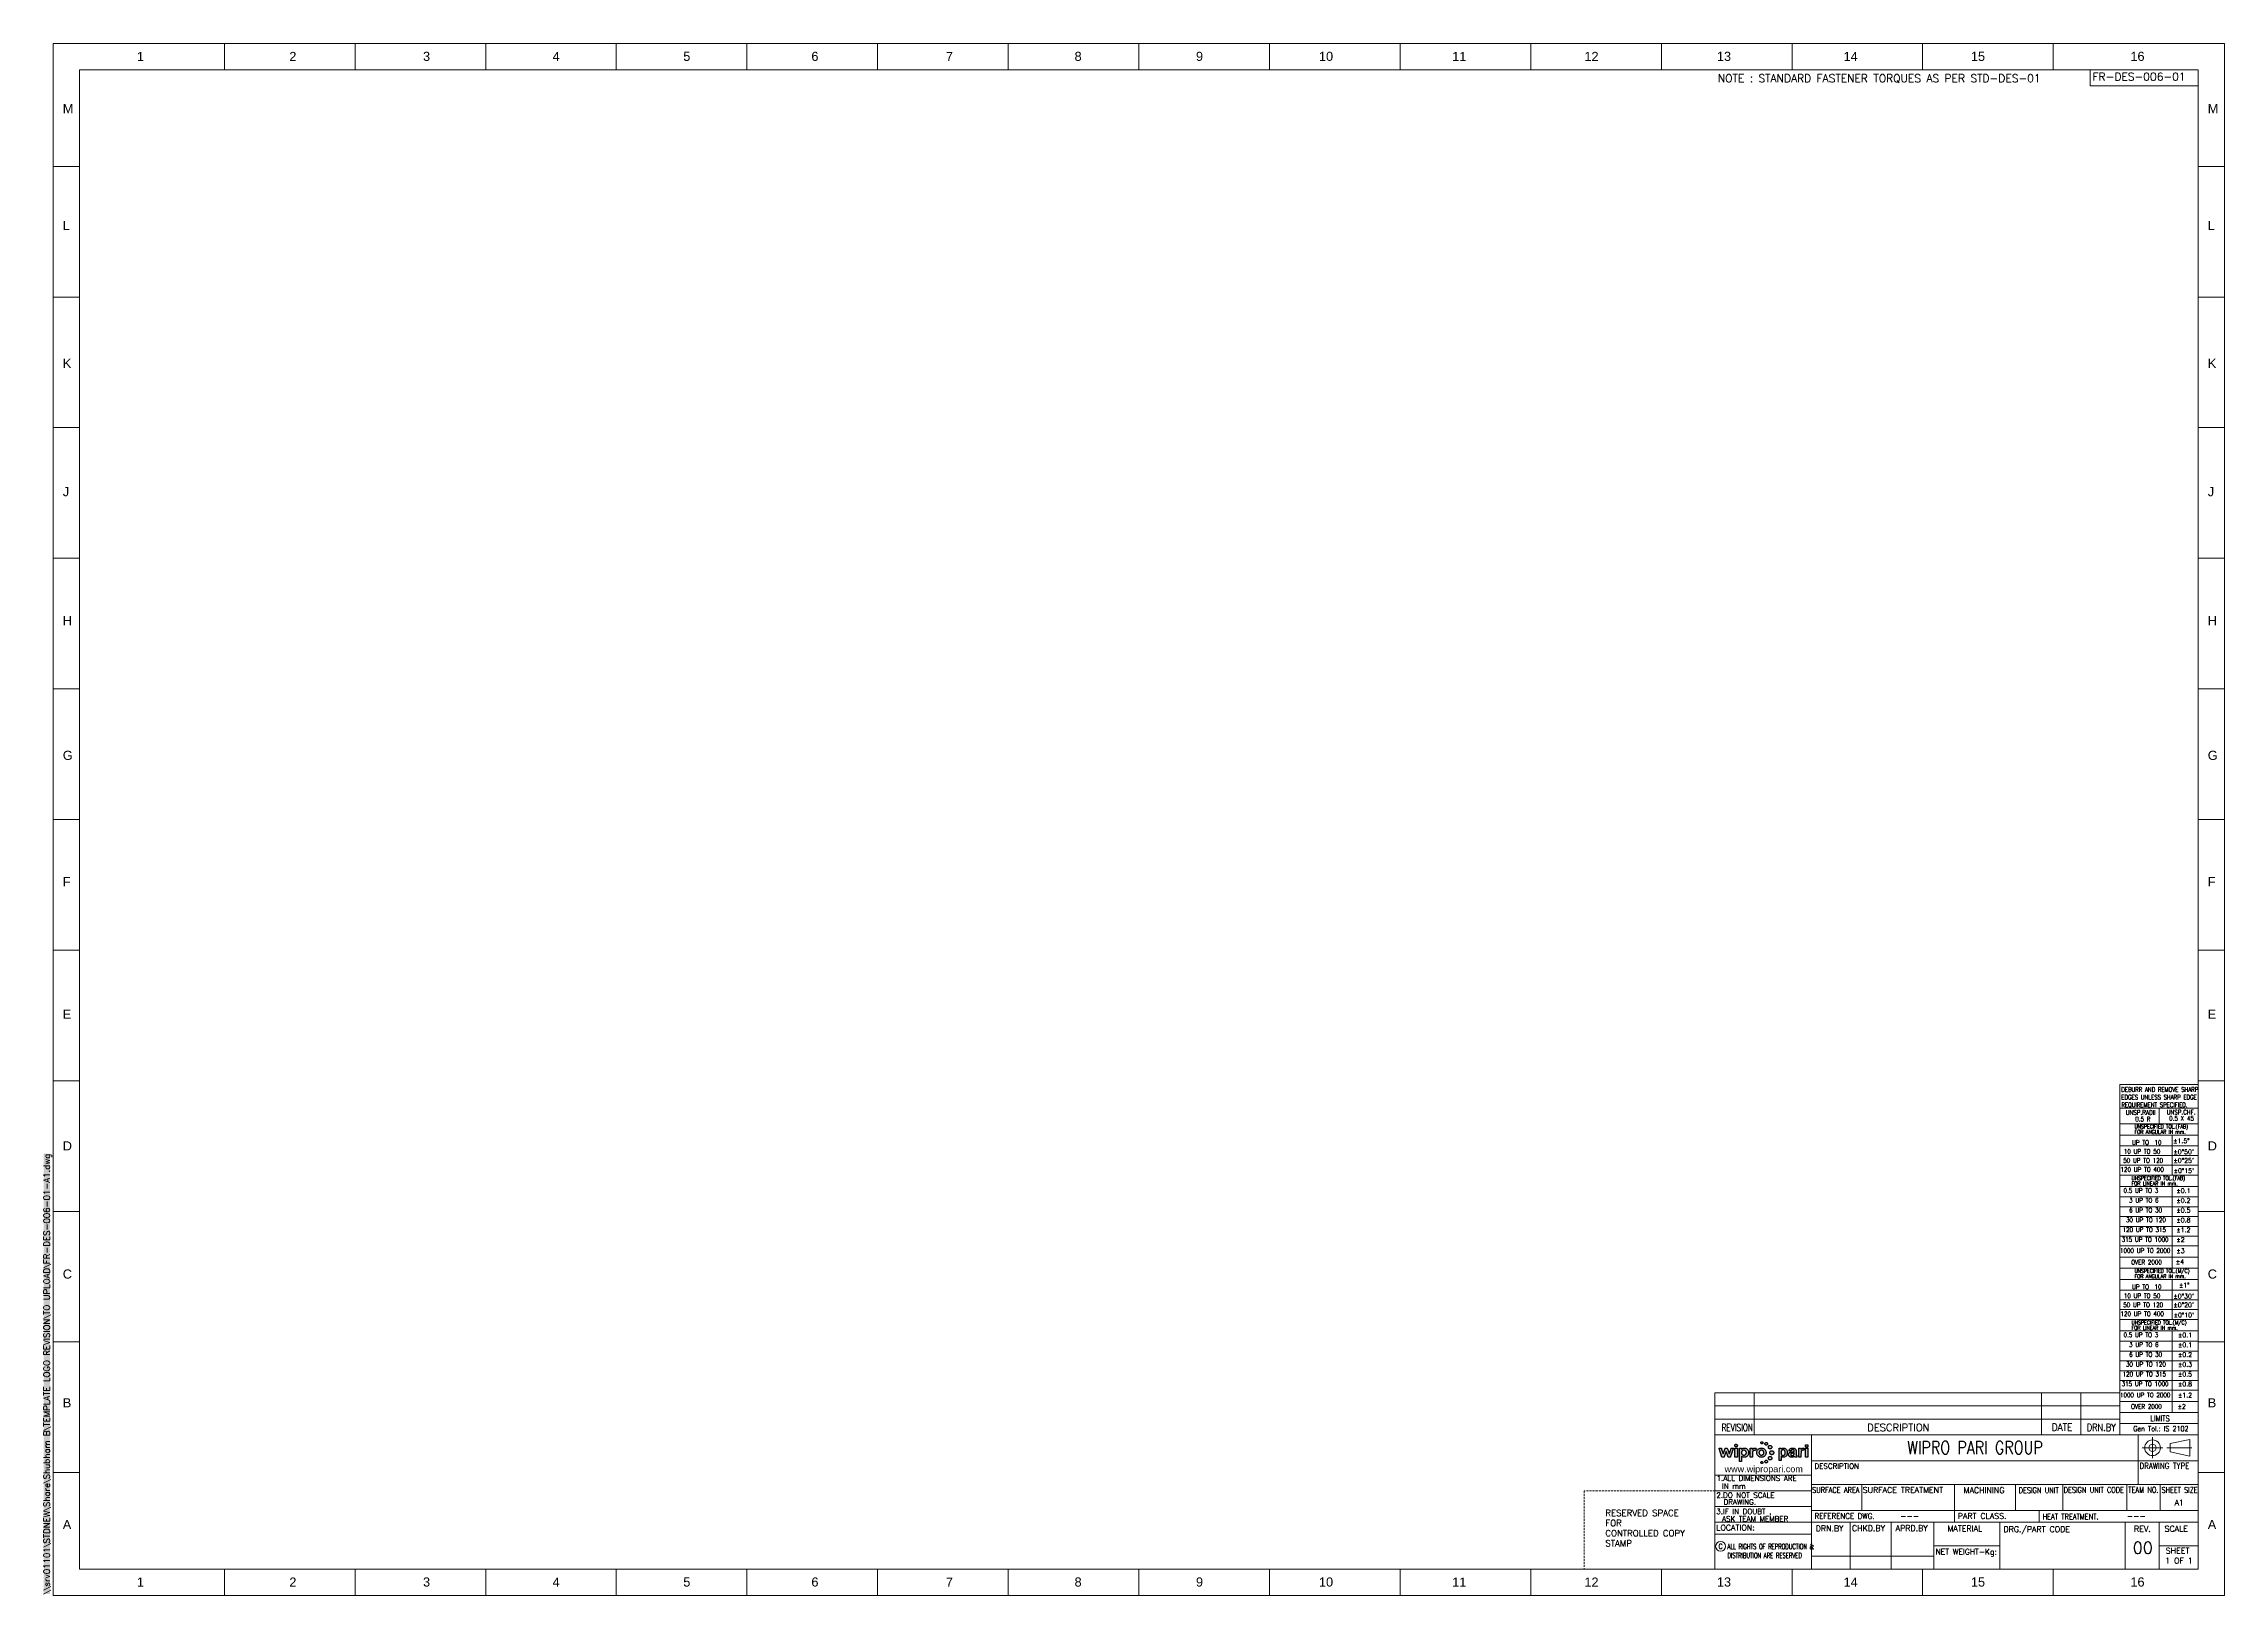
# Model space of a CAD drawing. Extents: x -736 to 99, y 644 to 1238.
import ezdxf
from ezdxf.enums import TextEntityAlignment as Align

# ---------------------------------------------------------------- set-up
doc = ezdxf.new("R2010")
doc.units = 0
doc.header["$LTSCALE"] = 10
doc.header["$MEASUREMENT"] = 0
doc.linetypes.add('ACANSTGL', pattern=[0.11811, 0.07874, -0.03937])
doc.layers.get('0').update_dxf_attribs({"linetype": 'CONTINUOUS'})
for name, color, linetype in [('Image', 7, 'CONTINUOUS'), ('Layer1', 7, 'CONTINUOUS'), ('P25', 5, 'CONTINUOUS'), ('P5', 2, 'CONTINUOUS'), ('P7', 1, 'CONTINUOUS'), ('TXT', 4, 'CONTINUOUS')]:
    doc.layers.add(name, color=color, linetype=linetype)
doc.styles.add('S', font='SIMPLEX')
doc.styles.get("Standard").update_dxf_attribs({"font": 'ROMANS.SHX'})

# ---------------------------------------------------------------- blocks, each defined once
blk = doc.blocks.new('A1')
at = {"color": 253, "linetype": 'ACANSTGL', "lineweight": 0}
blk.add_lwpolyline([(655, 33), (705, 33), (705, 63), (655, 63)], close=True, dxfattribs=at)
at = {"layer": 'P5', "lineweight": 0, "ltscale": 8}
for p, q in [((134.5, 617), (134.5, 607)), ((184.5, 617), (184.5, 607)), ((234.5, 617), (234.5, 607)), ((284.5, 617), (284.5, 607)), ((334.5, 617), (334.5, 607)), ((384.5, 617), (384.5, 607)), ((434.5, 617), (434.5, 607)), ((484.5, 617), (484.5, 607)), ((534.5, 617), (534.5, 607)), ((584.5, 617), (584.5, 607)), ((634.5, 617), (634.5, 607)), ((684.5, 617), (684.5, 607)), ((734.5, 617), (734.5, 607)), ((784.5, 617), (784.5, 607)), ((834.5, 617), (834.5, 607)), ((890, 607), (79, 607)), ((79, 607), (79, 33)), ((890, 33), (890, 607)), ((69, 570), (79, 570)), ((890, 570), (900, 570)), ((69, 520), (79, 520)), ((890, 520), (900, 520)), ((69, 470), (79, 470)), ((890, 470), (900, 470)), ((69, 420), (79, 420)), ((890, 420), (900, 420)), ((69, 370), (79, 370)), ((890, 370), (900, 370)), ((69, 320), (79, 320)), ((890, 320), (900, 320)), ((69, 270), (79, 270)), ((890, 270), (900, 270)), ((69, 220), (79, 220)), ((890, 220), (900, 220)), ((69, 170), (79, 170)), ((890, 170), (900, 170)), ((69, 120), (79, 120)), ((890, 120), (900, 120)), ((69, 70), (79, 70)), ((890, 70), (900, 70)), ((79, 33), (890, 33)), ((134.5, 33), (134.5, 23)), ((184.5, 33), (184.5, 23)), ((234.5, 33), (234.5, 23)), ((284.5, 33), (284.5, 23)), ((334.5, 33), (334.5, 23)), ((384.5, 33), (384.5, 23)), ((434.5, 33), (434.5, 23)), ((484.5, 33), (484.5, 23)), ((534.5, 33), (534.5, 23)), ((584.5, 33), (584.5, 23)), ((634.5, 33), (634.5, 23)), ((684.5, 33), (684.5, 23)), ((734.5, 33), (734.5, 23)), ((784.5, 33), (784.5, 23)), ((834.5, 33), (834.5, 23))]:
    blk.add_line(p, q, dxfattribs=at)
at = {"layer": 'P5', "lineweight": 0}
for p, q in [((848.63, 607), (848.63, 600.85)), ((848.63, 600.85), (890, 600.85))]:
    blk.add_line(p, q, dxfattribs=at)
at = {"layer": 'P7', "lineweight": 0, "ltscale": 8}
for p, q in [((900, 617), (69, 617)), ((69, 617), (69, 23)), ((900, 23), (900, 617)), ((69, 23), (900, 23))]:
    blk.add_line(p, q, dxfattribs=at)
at = {"color": 253, "linetype": 'Continuous', "lineweight": 0}
for s, p in [('RESERVED SPACE', (663.07, 53.38)), ('FOR', (663.07, 49.49)), ('CONTROLLED COPY', (663.07, 45.61)), ('STAMP', (663.07, 41.72))]:
    blk.add_text(s, height=2.4, dxfattribs=at).set_placement(p)
at = {"layer": 'P5', "lineweight": 0, "ltscale": 8, "char_height": 3.5, "attachment_point": 7}
for s, insert, width in [('{\\fArial|b0||i0||c0|p34;\\C7;\\H3.5;\\W1.;1}', (100.99, 610.33), 2.7391), ('{\\fArial|b0||i0||c0|p34;\\C7;\\H3.5;\\W1.;2}', (159.35, 610.33), 2.7391), ('{\\fArial|b0||i0||c0|p34;\\C7;\\H3.5;\\W1.;3}', (210.51, 610.33), 2.7391), ('{\\fArial|b0||i0||c0|p34;\\C7;\\H3.5;\\W1.;4}', (260.12, 610.33), 2.7391), ('{\\fArial|b0||i0||c0|p34;\\C7;\\H3.5;\\W1.;5}', (310.12, 610.33), 2.7391), ('{\\fArial|b0||i0||c0|p34;\\C7;\\H3.5;\\W1.;6}', (359.16, 610.33), 2.7391), ('{\\fArial|b0||i0||c0|p34;\\C7;\\H3.5;\\W1.;7}', (410.64, 610.33), 2.7391), ('{\\fArial|b0||i0||c0|p34;\\C7;\\H3.5;\\W1.;8}', (459.89, 610.33), 2.7391), ('{\\fArial|b0||i0||c0|p34;\\C7;\\H3.5;\\W1.;9}', (506.36, 610.33), 2.7391), ('{\\fArial|b0||i0||c0|p34;\\C7;\\H3.5;\\W1.;10}', (553.43, 610.33), 6.2445), ('{\\fArial|b0||i0||c0|p34;\\C7;\\H3.5;\\W1.;11}', (604.43, 610.33), 6.2445), ('{\\fArial|b0||i0||c0|p34;\\C7;\\H3.5;\\W1.;12}', (655.03, 610.33), 6.2445), ('{\\fArial|b0||i0||c0|p34;\\C7;\\H3.5;\\W1.;13}', (705.74, 610.33), 6.2445), ('{\\fArial|b0||i0||c0|p34;\\C7;\\H3.5;\\W1.;14}', (754.23, 610.33), 6.2445), ('{\\fArial|b0||i0||c0|p34;\\C7;\\H3.5;\\W1.;15}', (802.96, 610.33), 6.2445), ('{\\fArial|b0||i0||c0|p34;\\C7;\\H3.5;\\W1.;16}', (864.01, 610.33), 6.2445), ('{\\fArial|b0||i0||c0|p34;\\C7;\\H3.5;\\W1.;M}', (72.63, 590.36), 4.0326), ('{\\fArial|b0||i0||c0|p34;\\C7;\\H3.5;\\W1.;M}', (893.63, 590.36), 4.0326), ('{\\fArial|b0||i0||c0|p34;\\C7;\\H3.5;\\W1.;L}', (72.63, 545.66), 2.7391), ('{\\fArial|b0||i0||c0|p34;\\C7;\\H3.5;\\W1.;L}', (893.63, 545.66), 2.7391), ('{\\fArial|b0||i0||c0|p34;\\C7;\\H3.5;\\W1.;K}', (72.63, 492.86), 3.2717), ('{\\fArial|b0||i0||c0|p34;\\C7;\\H3.5;\\W1.;K}', (893.63, 492.86), 3.2717), ('{\\fArial|b0||i0||c0|p34;\\C7;\\H3.5;\\W1.;J}', (72.63, 443.7), 2.7391), ('{\\fArial|b0||i0||c0|p34;\\C7;\\H3.5;\\W1.;J}', (893.63, 443.7), 2.7391), ('{\\fArial|b0||i0||c0|p34;\\C7;\\H3.5;\\W1.;H}', (72.63, 394.35), 3.5), ('{\\fArial|b0||i0||c0|p34;\\C7;\\H3.5;\\W1.;H}', (893.63, 394.35), 3.5), ('{\\fArial|b0||i0||c0|p34;\\C7;\\H3.5;\\W1.;G}', (72.63, 342.76), 3.8044), ('{\\fArial|b0||i0||c0|p34;\\C7;\\H3.5;\\W1.;G}', (893.63, 342.76), 3.8044), ('{\\fArial|b0||i0||c0|p34;\\C7;\\H3.5;\\W1.;F}', (72.63, 294.44), 2.9674), ('{\\fArial|b0||i0||c0|p34;\\C7;\\H3.5;\\W1.;F}', (893.63, 294.44), 2.9674), ('{\\fArial|b0||i0||c0|p34;\\C7;\\H3.5;\\W1.;E}', (72.63, 243.7), 3.2717), ('{\\fArial|b0||i0||c0|p34;\\C7;\\H3.5;\\W1.;E}', (893.63, 243.7), 3.2717), ('{\\fArial|b0||i0||c0|p34;\\C7;\\H3.5;\\W1.;D}', (72.63, 193.3), 3.5), ('{\\fArial|b0||i0||c0|p34;\\C7;\\H3.5;\\W1.;D}', (893.63, 193.3), 3.5), ('{\\fArial|b0||i0||c0|p34;\\C7;\\H3.5;\\W1.;C}', (72.63, 144.22), 3.5), ('{\\fArial|b0||i0||c0|p34;\\C7;\\H3.5;\\W1.;C}', (893.63, 144.22), 3.5), ('{\\fArial|b0||i0||c0|p34;\\C7;\\H3.5;\\W1.;B}', (72.63, 94.97), 3.2717), ('{\\fArial|b0||i0||c0|p34;\\C7;\\H3.5;\\W1.;B}', (893.63, 94.97), 3.2717), ('{\\fArial|b0||i0||c0|p34;\\C7;\\H3.5;\\W1.;A}', (72.63, 48.36), 3.2717), ('{\\fArial|b0||i0||c0|p34;\\C7;\\H3.5;\\W1.;A}', (893.63, 48.36), 3.2717), ('{\\fArial|b0||i0||c0|p34;\\C7;\\H3.5;\\W1.;1}', (100.99, 26.33), 2.7391), ('{\\fArial|b0||i0||c0|p34;\\C7;\\H3.5;\\W1.;2}', (159.35, 26.33), 2.7391), ('{\\fArial|b0||i0||c0|p34;\\C7;\\H3.5;\\W1.;3}', (210.51, 26.33), 2.7391), ('{\\fArial|b0||i0||c0|p34;\\C7;\\H3.5;\\W1.;4}', (260.12, 26.33), 2.7391), ('{\\fArial|b0||i0||c0|p34;\\C7;\\H3.5;\\W1.;5}', (310.12, 26.33), 2.7391), ('{\\fArial|b0||i0||c0|p34;\\C7;\\H3.5;\\W1.;6}', (359.16, 26.33), 2.7391), ('{\\fArial|b0||i0||c0|p34;\\C7;\\H3.5;\\W1.;7}', (410.64, 26.33), 2.7391), ('{\\fArial|b0||i0||c0|p34;\\C7;\\H3.5;\\W1.;8}', (459.89, 26.33), 2.7391), ('{\\fArial|b0||i0||c0|p34;\\C7;\\H3.5;\\W1.;9}', (506.36, 26.33), 2.7391), ('{\\fArial|b0||i0||c0|p34;\\C7;\\H3.5;\\W1.;10}', (553.43, 26.33), 6.2445), ('{\\fArial|b0||i0||c0|p34;\\C7;\\H3.5;\\W1.;11}', (604.43, 26.33), 6.2445), ('{\\fArial|b0||i0||c0|p34;\\C7;\\H3.5;\\W1.;12}', (655.03, 26.33), 6.2445), ('{\\fArial|b0||i0||c0|p34;\\C7;\\H3.5;\\W1.;13}', (705.74, 26.33), 6.2445), ('{\\fArial|b0||i0||c0|p34;\\C7;\\H3.5;\\W1.;14}', (754.23, 26.33), 6.2445), ('{\\fArial|b0||i0||c0|p34;\\C7;\\H3.5;\\W1.;15}', (802.96, 26.33), 6.2445), ('{\\fArial|b0||i0||c0|p34;\\C7;\\H3.5;\\W1.;16}', (864.01, 26.33), 6.2445)]:
    blk.add_mtext(s, dxfattribs=dict(at, insert=insert, width=width))
at = {"layer": 'TXT', "lineweight": 0}
for s, p in [('NOTE : STANDARD FASTENER TORQUES AS PER STD-DES-01', (706.1, 602.25)), ('FR-DES-006-01', (849.53, 602.82))]:
    blk.add_text(s, height=3, dxfattribs=at).set_placement(p)
at = {"layer": 'TXT', "insert": (68.5, 23.5), "char_height": 2.4, "attachment_point": 7, "rotation": 90, "bg_fill": 1, "box_fill_scale": 1, "bg_fill_color": 7, "bg_fill_transparency": 0}
blk.add_mtext('\\\\\\\\srv01101\\\\STDNEW\\\\Share\\\\Shubham B\\\\TEMPLATE LOGO REVISION\\\\TO UPLOAD\\\\FR-DES-006-01-A1.dwg', dxfattribs=at)
blk = doc.blocks.new('A$C730A7248')
at = {"layer": 'Layer1', "color": 5, "linetype": 'Continuous', "lineweight": 0, "ltscale": 25.4}
for p, q in [((0, 134.02), (30, 134.02)), ((0, 119.02), (0, 134.02)), ((0, 125.02), (30, 125.02)), ((15, 125.02), (15, 119.02))]:
    blk.add_line(p, q, dxfattribs=at)
at = {"layer": 'Layer1', "color": 2, "linetype": 'Continuous', "lineweight": 0, "ltscale": 25.4}
for p, q in [((30, 134.02), (30, 119.02)), ((30, 83.01), (30, 68.01))]:
    blk.add_line(p, q, dxfattribs=at)
at = {"layer": 'P25', "lineweight": 0, "ltscale": 8}
for p, q in [((30, 119.02), (0, 119.02)), ((30, 99.39), (0, 99.39)), ((30, 68.01), (0, 68.01)), ((30, 68.01), (0, 68.01)), ((30, 63.76), (0, 63.76)), ((30, 44.13), (0, 44.13)), ((30, 8.5), (0, 8.5)), ((30, 4.25), (0, 4.25)), ((30, 0), (0, 0))]:
    blk.add_line(p, q, dxfattribs=at)
at = {"layer": 'P25', "color": 2, "lineweight": 0, "ltscale": 8}
for p, q in [((30, 119.02), (30, 99.39)), ((30, 99.39), (30, 63.76)), ((30, 63.76), (30, 44.13)), ((30, 44.13), (30, 0))]:
    blk.add_line(p, q, dxfattribs=at)
at = {"layer": 'TXT', "color": 5, "lineweight": 0, "ltscale": 8}
for p, q in [((0, 119.02), (0, 99.39)), ((0, 114.64), (30, 114.64)), ((0, 110.64), (30, 110.64)), ((20, 114.64), (20, 99.39)), ((0, 106.89), (30, 106.89)), ((0, 103.14), (30, 103.14)), ((0, 99.39), (30, 99.39)), ((0, 99.39), (0, 63.76)), ((0, 95.01), (30, 95.01)), ((20, 95.01), (20, 63.76)), ((0, 91.01), (30, 91.01)), ((0, 87.26), (30, 87.26)), ((0, 83.51), (30, 83.51)), ((0, 79.76), (30, 79.76)), ((0, 76.01), (30, 76.01)), ((0, 72.26), (30, 72.26)), ((0, 63.76), (0, 44.13)), ((0, 59.38), (30, 59.38)), ((20, 59.38), (20, 44.13)), ((0, 55.38), (30, 55.38)), ((0, 51.63), (30, 51.63)), ((0, 47.88), (30, 47.88)), ((0, 44.13), (30, 44.13)), ((0, 44.13), (0, 0)), ((0, 39.75), (30, 39.75)), ((0, 35.75), (30, 35.75)), ((20, 39.75), (20, 8.5)), ((0, 32), (30, 32)), ((0, 28.25), (30, 28.25)), ((0, 24.5), (30, 24.5)), ((0, 20.75), (30, 20.75)), ((0, 17), (30, 17)), ((0, 12.75), (30, 12.75))]:
    blk.add_line(p, q, dxfattribs=at)
at = {"layer": 'TXT', "color": 4, "linetype": 'Continuous', "lineweight": 0, "ltscale": 25.4, "style": 'S'}
for s, width, p in [('DEBURR AND REMOVE SHARP', 0.7, (0.55, 133)), ('EDGES UNLESS SHARP EDGE', 0.7, (0.55, 130.09)), ('REQUIREMENT SPECIFIED. ', 0.7, (0.57, 127.15)), ('UNSP.RADII', 0.8, (2.23, 124.25)), ('0.5 R', 0.8, (5.88, 121.7)), ('UNSP.CHF.', 0.8, (17.9, 124.36)), ('0.5 X 45', 0.8, (18.86, 121.97))]:
    blk.add_text(s, height=1.75, dxfattribs=dict(at, width=width)).set_placement(p, align=Align.TOP_LEFT)
at = {"layer": 'TXT', "lineweight": 0, "ltscale": 8, "style": 'S'}
for s, height, width, p in [('UNSPECIFIED TOL.(FAB)', 1.5, 0.876, (5.59, 117.21)), ('10 UP TO 50', 1.75, 0.8, (1.52, 107.57)), (' UP TO  10', 1.75, 0.8, (3.59, 111)), ('FOR ANGULAR IN mm.', 1.5, 0.876, (5.59, 115.15)), ('120 UP TO 400', 1.75, 0.8, (0.25, 100.65)), ('50 UP TO 120', 1.75, 0.8, (1.28, 104.12)), ('0.5 UP TO 3', 1.75, 0.8, (1.4, 92.6)), ('UNSPECIFIED TOL.(FAB)', 1.5, 0.876, (4.45, 97.49)), ('FOR LINEAR IN mm.', 1.5, 0.876, (4.45, 95.43)), ('3 UP TO 6', 1.75, 0.8, (3.54, 88.85)), ('6 UP TO 30', 1.75, 0.8, (3.54, 85.1)), ('315 UP TO 1000', 1.75, 0.8, (0.68, 73.85)), ('120 UP TO 315', 1.75, 0.8, (1.05, 77.6)), ('30 UP TO 120', 1.75, 0.8, (2.33, 81.35)), ('1000 UP TO 2000', 1.75, 0.8, (0.05, 69.6)), ('OVER 2000', 1.75, 0.8, (4.32, 65.16)), ('UNSPECIFIED TOL.(M/C)', 1.5, 0.876, (5.59, 61.95)), ('FOR ANGULAR IN mm.', 1.5, 0.876, (5.59, 59.89)), ('50 UP TO 120', 1.75, 0.8, (1.28, 48.86)), ('10 UP TO 50', 1.75, 0.8, (1.52, 52.31)), (' UP TO  10', 1.75, 0.8, (3.59, 55.74)), ('120 UP TO 400', 1.75, 0.8, (0.25, 45.4)), ('UNSPECIFIED TOL.(M/C)', 1.5, 0.876, (4.45, 42.23)), ('0.5 UP TO 3', 1.75, 0.8, (1.4, 37.34)), ('3 UP TO 6', 1.75, 0.8, (3.54, 33.59)), ('FOR LINEAR IN mm.', 1.5, 0.876, (4.45, 40.17)), ('30 UP TO 120', 1.75, 0.8, (2.33, 26.09)), ('6 UP TO 30', 1.75, 0.8, (3.54, 29.84)), ('315 UP TO 1000', 1.75, 0.8, (0.68, 18.59)), ('120 UP TO 315', 1.75, 0.8, (1.05, 22.34)), ('1000 UP TO 2000', 1.75, 0.8, (0.05, 14.34)), ('OVER 2000', 1.75, 0.8, (4.29, 9.93))]:
    blk.add_text(s, height=height, dxfattribs=dict(at, width=width)).set_placement(p)
for s, p in [('%%P1.5%%D', (20.4, 111.63)), ("%%P0%%D50'", (20.51, 107.42)), ("%%P0%%D25'", (20.52, 104.07)), ("%%P0%%D15'", (20.56, 100.2)), ('%%p0.1', (21.64, 92.54)), ('%%P0.2', (21.64, 88.79)), ('%%P0.5', (21.64, 85.04)), ('%%P0.8', (21.64, 81.29)), ('%%P1.2', (21.64, 77.54)), ('%%P2', (21.64, 73.79)), ('%%P4', (21.41, 65.33)), ('%%P3', (21.64, 69.54)), ("%%p0%%d30'", (20.51, 52.17)), ("%%p0%%d20'", (20.52, 48.81)), ('%%p1%%d', (22.61, 56.37)), ("%%p0%%d10'", (20.56, 44.94)), ('%%p0.1', (22.24, 37.28)), ('%%p0.1', (22.24, 33.53)), ('%%p0.2', (22.24, 29.78)), ('%%p0.3', (22.24, 26.03)), ('%%p0.5', (22.24, 22.28)), ('%%p0.8', (22.24, 18.53)), ('%%P2', (22.11, 9.93)), ('%%p1.2', (22.24, 14.28))]:
    blk.add_text(s, height=1.75, dxfattribs=at).set_placement(p)
at = {"layer": 'TXT', "lineweight": 0, "ltscale": 8, "style": 'S', "width": 0.8}
for s, height, p in [('Gen Tol.: IS 2102', 2, (15.69, 1.31)), ('LIMITS', 2.2, (15.35, 5.14))]:
    blk.add_text(s, height=height, dxfattribs=at).set_placement(p, align=Align.CENTER)
blk = doc.blocks.new('SE9')
at = {"layer": 'TXT', "color": 5, "lineweight": 0, "ltscale": 8}
for p, q in [((652.01, 72.91), (652.01, 56.91)), ((807.01, 72.91), (652.01, 72.91)), ((807.01, 67.91), (652.01, 67.91)), ((652.01, 67.91), (807.01, 67.91)), ((667.01, 72.91), (667.01, 67.91)), ((667.01, 67.91), (667.01, 62.91)), ((777.01, 67.91), (777.01, 72.91)), ((777.01, 62.91), (777.01, 67.91)), ((792.01, 67.91), (792.01, 72.91)), ((792.01, 62.91), (792.01, 67.91)), ((807.01, 67.91), (807.01, 72.91)), ((807.01, 62.91), (807.01, 67.91)), ((652.01, 62.91), (807.01, 62.91)), ((667.01, 62.91), (667.01, 56.91)), ((777.01, 62.91), (777.01, 56.91)), ((792.01, 62.91), (792.01, 56.91)), ((807.01, 62.91), (807.01, 56.91))]:
    blk.add_line(p, q, dxfattribs=at)
at = {"layer": 'TXT', "lineweight": 0, "ltscale": 8, "style": 'S'}
for s, width, p in [('REVISION ', 0.72, (661.26, 58.26)), ('DATE ', 0.9, (785.77, 58.39)), ('DRN.BY ', 0.82, (800.7, 58.33))]:
    blk.add_text(s, height=2.8, dxfattribs=dict(at, width=width)).set_placement(p, align=Align.CENTER)
blk.add_text('DESCRIPTION', height=2.8, dxfattribs=at).set_placement((722.23, 58.25), align=Align.CENTER)
blk = doc.blocks.new('REVISION_01')
blk.add_blockref('SE9', (-475.69, 731.01))
at = {"layer": 'TXT', "lineweight": 0, "ltscale": 8}
for tag, width, p, p2 in [('REV', 1.508919, (176.25, 800), (189.18, 800)), ('DATE', 0.615579, (301.25, 800), (314.18, 800)), ('DRNBY', 2.170725, (316.25, 800), (329.18, 800)), ('REV', 1.508919, (176.31, 795.26), (189.24, 795.26)), ('DATE', 0.615579, (301.31, 795.26), (314.24, 795.26)), ('DRNBY', 2.170725, (316.31, 795.26), (329.24, 795.26))]:
    blk.add_attdef(tag, text='', height=2.19, dxfattribs=dict(at, width=width)).set_placement(p, p2, align=Align.FIT)
at = {"layer": 'TXT', "lineweight": 0, "ltscale": 8, "width": 2.170725}
for p in [(214.59, 800.06), (214.65, 795.33)]:
    blk.add_attdef('DESCRIPTION', text='', height=2.19, dxfattribs=at).set_placement(p, align=Align.CENTER)
blk = doc.blocks.new('LOGO')
at = {"linetype": 'Continuous'}
h = blk.add_hatch(color=256, dxfattribs=at)
h.dxf.hatch_style = 1
h.paths.add_polyline_path([(17.1, 36.8), (18.6, 36.6), (22, 36.6), (26.9, 36.6), (28.9, 41.9), (33.6, 54.7), (36.5, 62.3), (38, 58.6), (41.4, 49.5), (46.1, 36.6), (50.9, 36.6), (55.7, 36.6), (56.4, 38.5), (62.4, 56), (68.5, 74), (69.3, 76.4), (64.1, 76.4), (58.9, 76.4), (55.4, 65.7), (51.3, 53.1), (50.6, 51.3), (46.5, 62.1), (42, 74.4), (41.3, 76.4), (36.7, 76.4), (32.1, 76.5), (27.5, 64.1), (22.6, 51.3), (22.2, 52.2), (20.9, 56.4), (15.8, 72.7), (14.6, 76.4), (9.4, 76.4), (5.2, 76.4), (4.4, 76.3), (4.3, 76.2), (10.7, 56.4)])
h.paths.add_polyline_path([(87.3, 76.8), (81.8, 76.8), (76.4, 76.8), (76.4, 56.5), (76.4, 36.3), (81.8, 36.3), (87.3, 36.3), (87.3, 56.5)])
h.paths.add_polyline_path([(85.6, 93), (84.5, 93.8), (83.5, 94.3), (82.6, 94.6), (81.6, 94.7), (80.6, 94.7), (78.9, 94.2), (77.4, 93.2), (76.2, 91.8), (75.5, 90.1), (75.4, 89.1), (75.4, 88.2), (75.6, 87.2), (76, 86.2), (76.6, 85.1), (77.3, 84.2), (78.2, 83.6), (79.4, 83.1), (81.1, 82.7), (82.8, 82.9), (84.4, 83.5), (85.7, 84.6), (86.5, 85.7), (87, 86.9), (87.3, 88.2), (87.2, 89.5), (86.9, 90.8), (86.4, 92)])
h.paths.add_polyline_path([(96.4, 16.6), (101.6, 16.4), (106.6, 16.4), (106.6, 28.8), (106.6, 41.1), (108.2, 39.6), (110.4, 37.9), (113, 36.7), (115.9, 36), (119.2, 35.8), (121.1, 35.9), (123, 36.1), (124.8, 36.6), (126.5, 37.2), (128.1, 38.1), (129.7, 39.1), (131.2, 40.2), (132.6, 41.6), (134.5, 43.9), (136, 46.4), (137.2, 49.1), (138, 52), (138.3, 54.5), (138.3, 57.5), (138, 60.5), (137.6, 63), (136.4, 66.1), (134.9, 68.8), (133, 71.3), (130.7, 73.4), (128.2, 75), (125.5, 76.3), (122.6, 77.1), (119.5, 77.4), (116.1, 77.1), (114.6, 76.8), (113.2, 76.4), (111.9, 75.8), (110.6, 75.1), (109.4, 74.2), (108.3, 73.2), (106.6, 71.5), (106.6, 74), (106.6, 76.5), (101.4, 76.5), (96.3, 76.5), (96.3, 46.7)])
h.paths.add_polyline_path([(108.2, 49.9), (106.4, 53), (106.2, 56.6), (106.3, 59.9), (107.4, 62.3), (108.9, 64.4), (110.9, 66.1), (112.6, 67), (115.1, 67.7), (118.1, 67.9), (120.8, 67.3), (123.2, 66.1), (125.3, 64.2), (126.8, 62.1), (127.8, 59.6), (128.1, 56.9), (127.9, 54), (126.7, 51), (124.7, 48.4), (122, 46.5), (119.7, 45.7), (117.8, 45.4), (116, 45.4), (114.2, 45.7), (112.4, 46.4), (110.9, 47.3), (109.4, 48.5)], flags=16)
h.paths.add_polyline_path([(157, 63.3), (158.5, 65.1), (160.1, 66.1), (162.2, 66.8), (164.6, 67), (167.6, 66.8), (170.1, 65.8), (171.8, 70.5), (173.5, 75.6), (173.4, 75.9), (173, 76.1), (171.7, 76.6), (169.9, 77), (168, 77.2), (166, 77.2), (164.3, 77.1), (162.6, 76.7), (161.1, 76.1), (159.8, 75.3), (158.6, 74.4), (157.5, 73.2), (156.6, 71.9), (155.9, 70.8), (155.9, 73.7), (155.8, 76.5), (150.8, 76.5), (145.7, 76.5), (145.7, 56.5), (145.7, 36.6), (150.9, 36.6), (156, 36.6), (156.1, 48.9), (156.3, 61.2)])
h.paths.add_polyline_path([(189.3, 76.2), (186.9, 75.2), (184.3, 73.7), (182, 71.9), (180, 69.9), (178.4, 67.7), (177.1, 65.2), (176.1, 62.6), (175.5, 59.7), (175.3, 56.7), (175.4, 54.1), (175.8, 51.9), (176.4, 49.7), (177.5, 47.2), (178.6, 45.2), (180, 43.4), (181.5, 41.7), (183.3, 40.1), (185.2, 38.8), (187.2, 37.7), (189.4, 36.8), (191.6, 36.2), (193.8, 35.9), (196.3, 35.8), (198.8, 35.9), (201, 36.2), (203.2, 36.8), (205.3, 37.6), (207.3, 38.6), (209.1, 39.8), (210.8, 41.2), (212.3, 42.8), (213.7, 44.4), (214.9, 46.2), (215.8, 48.2), (216.6, 50.2), (217.2, 52.3), (217.5, 54.4), (217.6, 56.6), (217.5, 58.8), (217.1, 61.1), (216.5, 63.3), (215.2, 66.3), (213.5, 69.1), (211.4, 71.5), (208.9, 73.5), (206.2, 75.1), (203.2, 76.3), (199.9, 77.1), (196.5, 77.3), (193.9, 77.2), (191.5, 76.9)])
h.paths.add_polyline_path([(197.3, 67.8), (199.6, 67.4), (201.2, 66.7), (203.6, 65.3), (205.7, 62.8), (207, 59.9), (207.5, 56.9), (207.2, 53.8), (206.3, 51.7), (205.4, 50.1), (204.2, 48.7), (202.8, 47.6), (200, 45.9), (195.7, 45.5), (192.6, 46.1), (189.6, 47.8), (187.4, 50.2), (186, 53), (185.5, 55.9), (185.7, 59), (186.7, 61.8), (188.4, 64.4), (190.9, 66.4), (193.8, 67.6)], flags=16)
h.paths.add_polyline_path([(196.2, 97.3), (196.9, 96.9), (197.8, 96.7), (198.7, 96.7), (199.6, 96.8), (200.4, 97), (201.3, 97.4), (202, 97.9), (202.5, 98.6), (202.9, 99.4), (203.4, 100.9), (203.3, 102.4), (202.8, 103.8), (201.7, 105), (200.9, 105.6), (200.1, 106), (199.2, 106.1), (198, 106.1), (196.8, 105.8), (195.8, 105.3), (195, 104.6), (194.3, 103.7), (194, 102.6), (193.9, 101.4), (194, 100.2), (194.3, 99.3), (194.8, 98.6), (195.4, 97.9)])
h.paths.add_polyline_path([(222.7, 92.6), (223.5, 93.6), (224.1, 94.6), (224.4, 95.8), (224.5, 97), (224.4, 98.1), (224, 99.3), (223.3, 100.4), (222.4, 101.4), (221.3, 102.2), (220.1, 102.7), (218.8, 102.9), (217.5, 102.8), (216.3, 102.5), (215.1, 101.9), (214.1, 101), (213.2, 100), (212.7, 98.9), (212.5, 97.7), (212.5, 96.2), (212.7, 94.7), (213.3, 93.5), (214.2, 92.4), (215.5, 91.5), (216.9, 90.9), (218.7, 90.9), (220.4, 91.1), (221.7, 91.7)])
h.paths.add_polyline_path([(241.1, 87.6), (240.2, 88.3), (239.1, 88.8), (238.1, 89.2), (236.9, 89.4), (235.7, 89.5), (234.6, 89.4), (233.4, 89.1), (232.3, 88.7), (230.4, 87.4), (229.6, 86.6), (229, 85.8), (228.5, 84.9), (228.2, 83.8), (227.9, 81.5), (228.1, 79.6), (228.7, 78), (229.4, 76.8), (230.3, 75.8), (231.3, 74.9), (232.6, 74.2), (234, 73.8), (235.6, 73.6), (237.2, 73.7), (238.7, 74), (239.9, 74.6), (241.1, 75.5), (242.2, 76.7), (243.1, 77.9), (243.6, 79.4), (243.8, 81.5), (243.6, 83.6), (243.1, 85.1), (242.2, 86.4)])
h.paths.add_polyline_path([(245.9, 47.7), (247.4, 48.2), (248.7, 49), (249.9, 50.1), (251, 51.3), (251.8, 52.6), (252.4, 54.3), (252.5, 56.4), (252.4, 58.5), (251.7, 60.3), (250.9, 61.7), (249.9, 62.9), (248.6, 64), (247.1, 64.8), (245.4, 65.4), (243.5, 65.6), (241.6, 65.3), (239.7, 64.8), (238.3, 63.9), (237, 62.8), (235.9, 61.5), (235.1, 60.2), (234.7, 58.8), (234.5, 57.2), (234.4, 55.5), (234.6, 54.1), (235.5, 52.1), (236.8, 50.3), (238.5, 48.8), (240.4, 47.8), (242, 47.5), (244, 47.5)])
h.paths.add_polyline_path([(241.8, 26.2), (242.9, 27.6), (243.5, 29.1), (243.8, 30.2), (243.8, 31.4), (243.8, 32.5), (243.5, 33.7), (243.1, 34.8), (242.6, 35.8), (242, 36.7), (241.2, 37.5), (240.2, 38.2), (239.1, 38.8), (238, 39.2), (236.9, 39.4), (235.8, 39.4), (234.7, 39.3), (232.6, 38.7), (230.7, 37.5), (229.9, 36.8), (229.2, 35.9), (228.7, 34.9), (228.3, 33.8), (228, 32.6), (227.9, 31.4), (228, 30), (228.3, 28.8), (228.9, 27.6), (229.5, 26.5), (230.4, 25.6), (231.4, 24.8), (232.6, 24.1), (233.8, 23.7), (235.1, 23.5), (236.4, 23.5), (237.8, 23.7), (239.2, 24.2), (240.6, 25)])
h.paths.add_polyline_path([(223.7, 13.2), (224.2, 14.5), (224.5, 15.9), (224.4, 17.3), (224, 18.6), (223.2, 19.9), (222.6, 20.6), (221.8, 21.2), (220.9, 21.7), (219.9, 22), (218.9, 22.2), (217.9, 22.2), (216.9, 22.1), (216, 21.8), (214.5, 20.8), (213.4, 19.5), (212.7, 18), (212.4, 16.4), (212.5, 14.8), (213.1, 13.2), (214.1, 11.9), (215.6, 10.8), (216.9, 10.3), (218.3, 10.1), (219.6, 10.2), (221, 10.7), (222.2, 11.4), (223.1, 12.2)])
h.paths.add_polyline_path([(201.1, 7.5), (202.1, 8.3), (202.9, 9.5), (203.3, 10.8), (203.3, 12.2), (202.9, 13.6), (202.3, 14.6), (201.5, 15.4), (200.6, 15.9), (199.6, 16.3), (198.5, 16.4), (197.5, 16.2), (196.4, 15.8), (195.5, 15.2), (194.8, 14.5), (194.3, 13.6), (194, 12.7), (193.9, 11.6), (194.1, 10), (194.7, 8.7), (195.7, 7.7), (197, 7), (198.5, 6.7), (199.9, 6.9)])
h.paths.add_polyline_path([(277, 21.2), (281.7, 21.2), (286.5, 21.2), (286.5, 30.4), (286.5, 39.5), (287.4, 38.7), (288.5, 37.9), (289.8, 37.2), (291.2, 36.6), (292.6, 36.2), (294.6, 35.9), (297, 35.8), (299.3, 35.9), (301.2, 36.2), (303.7, 37.1), (306, 38.4), (308.1, 40.1), (309.8, 42.2), (311.3, 44.7), (312.4, 47.4), (313.3, 50.5), (313.8, 53.9), (313.9, 57.7), (313.6, 61.3), (312.8, 64.6), (311.7, 67.7), (310.2, 70.4), (308.3, 72.7), (306.2, 74.6), (303.7, 76.1), (301.8, 76.8), (300, 77.3), (298.2, 77.5), (296.2, 77.5), (293.4, 77.2), (291.1, 76.5), (289.1, 75.5), (287.3, 73.9), (285.8, 72.5), (285.6, 73.8), (285.3, 75.9), (285.1, 76.8), (281, 76.8), (277, 76.8), (277, 49)])
h.paths.add_polyline_path([(287.5, 48.5), (286.7, 50.7), (286.3, 53.3), (286.1, 56.5), (286.2, 58.9), (286.6, 62), (287.7, 65.2), (289.5, 67.6), (291.9, 69), (294.4, 69.6), (297, 69.3), (299.4, 68.3), (300.8, 67.2), (302.3, 65.2), (303.3, 62.9), (303.9, 60.1), (304, 56.5), (304, 54.3), (303.6, 51.2), (302.5, 48.1), (300.6, 45.7), (298.2, 44.2), (295.4, 43.7), (292.5, 44), (290, 45.2), (288.7, 46.6)], flags=16)
h.paths.add_polyline_path([(324.4, 57.6), (323, 56.3), (321.8, 54.7), (320.8, 53), (320.2, 51.1), (319.9, 49.2), (319.9, 47.2), (320.2, 45.2), (320.8, 43.5), (321.5, 42.1), (322.5, 40.7), (323.6, 39.5), (324.8, 38.4), (326.3, 37.5), (327.9, 36.7), (329.6, 36.2), (331.6, 35.9), (334, 35.8), (336.5, 35.9), (338.4, 36.2), (340.3, 36.8), (342.1, 37.7), (343.7, 38.7), (345.1, 39.9), (346.5, 41.3), (346.8, 40.2), (347.2, 39.2), (347.9, 38.3), (348.8, 37.4), (349.8, 36.7), (351.2, 36.3), (353.4, 36.2), (355.6, 36.3), (356.9, 36.6), (357.9, 37.1), (357.9, 40.6), (357.9, 44.1), (355.3, 44.1), (354.9, 45.4), (354.6, 48.8), (354.5, 55.8), (354.3, 64.2), (354, 67.8), (353.4, 69.6), (352.6, 71.2), (351.5, 72.7), (350.3, 73.9), (348.9, 75), (347.2, 75.9), (345.4, 76.7), (343.4, 77.2), (340.5, 77.5), (337.2, 77.5), (334, 77.2), (331.3, 76.7), (328.8, 75.6), (326.5, 74.1), (324.6, 72.4), (323.3, 70.5), (322.5, 68.3), (321.8, 65.6), (321.7, 64.6), (326.3, 64.7), (331, 64.7), (331.7, 67.5), (333.6, 69.3), (336, 70.1), (339.2, 70.3), (342.2, 69.8), (344.1, 68.3), (344.9, 66.5), (345.1, 65), (345.3, 61.6), (337.9, 61), (333.5, 60.7), (330.4, 60.2), (328.1, 59.6), (326.2, 58.7)])
h.paths.add_polyline_path([(334.4, 53.5), (337.5, 53.8), (345.3, 54.4), (345.1, 51.3), (344.5, 48.8), (343.3, 46.7), (341.4, 45.1), (339.4, 44.2), (339.4, 44.2), (337.9, 43.8), (335, 43.4), (333, 43.7), (330.7, 44.8), (329.6, 46.8), (329.2, 49.3), (330.5, 51.9), (332.6, 53.1)], flags=16)
h.paths.add_polyline_path([(366.4, 56.7), (366.4, 36.5), (371.2, 36.6), (376.1, 36.7), (376.2, 48.5), (376.4, 57.3), (376.6, 61), (377.7, 63.6), (379.9, 66.1), (381.9, 67.2), (383.5, 67.7), (385.3, 68), (387.2, 68), (389.7, 67.9), (389.7, 72.4), (389.7, 77), (388.1, 77.2), (386.2, 77.2), (384.1, 77), (382, 76.5), (380.2, 75.7), (378.9, 74.9), (377.7, 73.9), (376.6, 72.7), (375.9, 71.6), (375.4, 70.8), (374.9, 74.6), (374.5, 76.8), (370.5, 76.8), (366.4, 76.8)])
h.paths.add_polyline_path([(397.1, 56.7), (397.1, 36.6), (401.9, 36.6), (406.6, 36.6), (406.6, 56.7), (406.6, 76.8), (401.9, 76.8), (397.1, 76.8)])
h.paths.add_polyline_path([(396.6, 87.2), (396.6, 82.3), (401.7, 82.3), (406.9, 82.3), (406.9, 87.2), (406.9, 92.1), (401.7, 92.1), (396.6, 92.1)])
at = {"layer": 'Image', "color": 7}
for points in [[(196.9, 96.9), (196.2, 97.3), (195.4, 97.9), (194.8, 98.6), (194.3, 99.3), (194, 100.2), (193.9, 101.4), (194, 102.6), (194.3, 103.7), (195, 104.6), (195.8, 105.3), (196.8, 105.8), (198, 106.1), (199.2, 106.1), (200.1, 106), (200.9, 105.6), (201.7, 105), (202.8, 103.8), (203.3, 102.4), (203.4, 100.9), (202.9, 99.4), (202.5, 98.6), (202, 97.9), (201.3, 97.4), (200.4, 97), (199.6, 96.8), (198.7, 96.7), (197.8, 96.7), (196.9, 96.9), (196.9, 96.9)], [(215.5, 91.5), (214.2, 92.4), (213.3, 93.5), (212.7, 94.7), (212.5, 96.2), (212.5, 97.7), (212.7, 98.9), (213.2, 100), (214.1, 101), (215.1, 101.9), (216.3, 102.5), (217.5, 102.8), (218.8, 102.9), (220.1, 102.7), (221.3, 102.2), (222.4, 101.4), (223.3, 100.4), (224, 99.3), (224.4, 98.1), (224.5, 97), (224.4, 95.8), (224.1, 94.6), (223.5, 93.6), (222.7, 92.6), (221.7, 91.7), (220.4, 91.1), (218.7, 90.9), (216.9, 90.9), (215.5, 91.5), (215.5, 91.5)], [(17.1, 36.8), (10.7, 56.4), (4.3, 76.2), (4.4, 76.3), (5.2, 76.4), (9.4, 76.4), (14.6, 76.4), (15.8, 72.7), (20.9, 56.4), (22.2, 52.2), (22.5, 51.6), (22.7, 51.5), (27.5, 64.1), (32.1, 76.5), (36.7, 76.4), (41.3, 76.4), (42, 74.4), (46.5, 62.1), (50.5, 51.6), (50.8, 51.9), (51.3, 53.1), (55.4, 65.7), (58.9, 76.4), (64.1, 76.4), (69.3, 76.4), (68.5, 74), (62.4, 56), (56.4, 38.5), (55.7, 36.6), (50.9, 36.6), (46.1, 36.6), (41.4, 49.5), (38, 58.6), (36.5, 62.3), (33.6, 54.7), (28.9, 41.9), (26.9, 36.6), (22, 36.6), (18.6, 36.6), (17.1, 36.8), (17.1, 36.8)], [(79.4, 83.1), (78.2, 83.6), (77.3, 84.2), (76.6, 85.1), (76, 86.2), (75.6, 87.2), (75.4, 88.2), (75.4, 89.1), (75.5, 90.1), (76.2, 91.8), (77.4, 93.2), (78.9, 94.2), (80.6, 94.7), (81.6, 94.7), (82.6, 94.6), (83.5, 94.3), (84.5, 93.8), (85.6, 93), (86.4, 92), (86.9, 90.8), (87.2, 89.5), (87.3, 88.2), (87, 86.9), (86.5, 85.7), (85.7, 84.6), (84.4, 83.5), (82.8, 82.9), (81.1, 82.7), (79.4, 83.1), (79.4, 83.1)], [(76.4, 56.5), (76.4, 76.8), (81.8, 76.8), (87.3, 76.8), (87.3, 56.5), (87.3, 36.3), (81.8, 36.3), (76.4, 36.3), (76.4, 56.5)], [(96.4, 16.6), (96.3, 46.7), (96.3, 76.5), (101.4, 76.5), (106.6, 76.5), (106.6, 74), (106.6, 71.5), (108.3, 73.2), (109.4, 74.2), (110.6, 75.1), (111.9, 75.8), (113.2, 76.4), (114.6, 76.8), (116.1, 77.1), (119.5, 77.4), (122.6, 77.1), (125.5, 76.3), (128.2, 75), (130.7, 73.4), (133, 71.3), (134.9, 68.8), (136.4, 66.1), (137.6, 63), (138, 60.5), (138.3, 57.5), (138.3, 54.5), (138, 52), (137.2, 49.1), (136, 46.4), (134.5, 43.9), (132.6, 41.6), (131.2, 40.2), (129.7, 39.1), (128.1, 38.1), (126.5, 37.2), (124.8, 36.6), (123, 36.1), (121.1, 35.9), (119.2, 35.8), (115.9, 36), (113, 36.7), (110.4, 37.9), (108.2, 39.6), (106.6, 41.1), (106.6, 28.8), (106.6, 16.4), (101.6, 16.4), (96.4, 16.6), (96.4, 16.6)], [(119.7, 45.7), (121.3, 46.2), (122.7, 47), (124.1, 47.9), (125.2, 49.1), (126.2, 50.3), (127, 51.8), (127.6, 53.3), (128, 54.9), (128.1, 56.2), (128.1, 57.6), (127.9, 58.9), (127.5, 60.2), (127, 61.5), (126.4, 62.6), (125.7, 63.7), (124.8, 64.7), (123.7, 65.6), (122.6, 66.4), (121.4, 67), (120.1, 67.4), (118.9, 67.7), (117.6, 67.9), (115.1, 67.7), (112.6, 67), (111.5, 66.4), (110.4, 65.7), (109.4, 64.8), (108.5, 63.9), (107.7, 62.7), (107, 61.5), (106.6, 60.4), (106.3, 59.5), (106.2, 56.6), (106.3, 53.7), (106.6, 52.8), (107.2, 51.6), (108.2, 49.9), (109.4, 48.5), (110.9, 47.3), (112.4, 46.4), (114.2, 45.7), (116, 45.4), (117.8, 45.4), (119.7, 45.7), (119.7, 45.7)], [(191.6, 36.2), (189.4, 36.8), (187.2, 37.7), (185.2, 38.8), (183.3, 40.1), (181.5, 41.7), (180, 43.4), (178.6, 45.2), (177.5, 47.2), (176.4, 49.7), (175.8, 51.9), (175.4, 54.1), (175.3, 56.7), (175.5, 59.7), (176.1, 62.6), (177.1, 65.2), (178.4, 67.7), (180, 69.9), (182, 71.9), (184.3, 73.7), (186.9, 75.2), (189.3, 76.2), (191.5, 76.9), (193.9, 77.2), (196.5, 77.3), (199.9, 77.1), (203.2, 76.3), (206.2, 75.1), (208.9, 73.5), (211.4, 71.5), (213.5, 69.1), (215.2, 66.3), (216.5, 63.3), (217.1, 61.1), (217.5, 58.8), (217.6, 56.6), (217.5, 54.4), (217.2, 52.3), (216.6, 50.2), (215.8, 48.2), (214.9, 46.2), (213.7, 44.4), (212.3, 42.8), (210.8, 41.2), (209.1, 39.8), (207.3, 38.6), (205.3, 37.6), (203.2, 36.8), (201, 36.2), (198.8, 35.9), (196.3, 35.8), (193.8, 35.9), (191.6, 36.2), (191.6, 36.2)], [(201.2, 46.6), (202.8, 47.6), (204.2, 48.7), (205.4, 50.1), (206.3, 51.7), (206.9, 53.1), (207.2, 54.6), (207.4, 56.1), (207.4, 57.6), (207.1, 59.1), (206.7, 60.6), (206.1, 62), (205.3, 63.3), (204.2, 64.6), (202.8, 65.8), (201.2, 66.7), (199.6, 67.4), (198.1, 67.7), (196.4, 67.8), (194.7, 67.6), (193.2, 67.3), (191.6, 66.7), (190.2, 65.8), (189, 64.8), (188, 63.7), (187.1, 62.4), (186.4, 61.1), (185.9, 59.7), (185.6, 58.2), (185.5, 56.7), (185.6, 55.2), (185.9, 53.7), (186.4, 52.3), (187.1, 50.9), (188, 49.6), (189.1, 48.4), (190.4, 47.4), (191.9, 46.5), (193.3, 45.9), (194.9, 45.7), (196.8, 45.6), (199.2, 45.8), (201.2, 46.6), (201.2, 46.6)], [(197, 7), (195.7, 7.7), (194.7, 8.7), (194.1, 10), (193.9, 11.6), (194, 12.7), (194.3, 13.6), (194.8, 14.5), (195.5, 15.2), (196.4, 15.8), (197.5, 16.2), (198.5, 16.4), (199.6, 16.3), (200.6, 15.9), (201.5, 15.4), (202.3, 14.6), (202.9, 13.6), (203.3, 12.2), (203.3, 10.8), (202.9, 9.5), (202.1, 8.3), (201.1, 7.5), (199.9, 6.9), (198.5, 6.7), (197, 7), (197, 7)], [(215.6, 10.8), (214.1, 11.9), (213.1, 13.2), (212.5, 14.8), (212.4, 16.4), (212.7, 18), (213.4, 19.5), (214.5, 20.8), (216, 21.8), (216.9, 22.1), (217.9, 22.2), (218.9, 22.2), (219.9, 22), (220.9, 21.7), (221.8, 21.2), (222.6, 20.6), (223.2, 19.9), (224, 18.6), (224.4, 17.3), (224.5, 15.9), (224.2, 14.5), (223.7, 13.2), (223.1, 12.2), (222.2, 11.4), (221, 10.7), (219.6, 10.2), (218.3, 10.1), (216.9, 10.3), (215.6, 10.8), (215.6, 10.8)], [(232.6, 74.2), (231.3, 74.9), (230.3, 75.8), (229.4, 76.8), (228.7, 78), (228.1, 79.6), (227.9, 81.5), (228.2, 83.8), (228.5, 84.9), (229, 85.8), (229.6, 86.6), (230.4, 87.4), (232.3, 88.7), (233.4, 89.1), (234.6, 89.4), (235.7, 89.5), (236.9, 89.4), (238.1, 89.2), (239.1, 88.8), (240.2, 88.3), (241.1, 87.6), (242.2, 86.4), (243.1, 85.1), (243.6, 83.6), (243.8, 81.5), (243.6, 79.4), (243.1, 77.9), (242.2, 76.7), (241.1, 75.5), (239.9, 74.6), (238.7, 74), (237.2, 73.7), (235.6, 73.6), (234, 73.8), (232.6, 74.2), (232.6, 74.2)], [(233.8, 23.7), (232.6, 24.1), (231.4, 24.8), (230.4, 25.6), (229.5, 26.5), (228.9, 27.6), (228.3, 28.8), (228, 30), (227.9, 31.4), (228, 32.6), (228.3, 33.8), (228.7, 34.9), (229.2, 35.9), (229.9, 36.8), (230.7, 37.5), (232.6, 38.7), (234.7, 39.3), (235.8, 39.4), (236.9, 39.4), (238, 39.2), (239.1, 38.8), (240.2, 38.2), (241.2, 37.5), (242, 36.7), (242.6, 35.8), (243.1, 34.8), (243.5, 33.7), (243.8, 32.5), (243.8, 31.4), (243.8, 30.2), (243.5, 29.1), (242.9, 27.6), (241.8, 26.2), (240.6, 25), (239.2, 24.2), (237.8, 23.7), (236.4, 23.5), (235.1, 23.5), (233.8, 23.7), (233.8, 23.7)], [(240.4, 47.8), (238.5, 48.8), (236.8, 50.3), (235.5, 52.1), (234.6, 54.1), (234.4, 55.5), (234.5, 57.2), (234.7, 58.8), (235.1, 60.2), (235.9, 61.5), (237, 62.8), (238.3, 63.9), (239.7, 64.8), (241.6, 65.3), (243.5, 65.6), (245.4, 65.4), (247.1, 64.8), (248.6, 64), (249.9, 62.9), (250.9, 61.7), (251.7, 60.3), (252.4, 58.5), (252.5, 56.4), (252.4, 54.3), (251.8, 52.6), (251, 51.3), (249.9, 50.1), (248.7, 49), (247.4, 48.2), (245.9, 47.7), (244, 47.5), (242, 47.5), (240.4, 47.8), (240.4, 47.8)], [(277, 49), (277, 76.8), (281, 76.8), (285.1, 76.8), (285.3, 75.9), (285.6, 73.8), (285.8, 72.5), (287.3, 73.9), (289.1, 75.5), (291.1, 76.5), (293.4, 77.2), (296.2, 77.5), (298.2, 77.5), (300, 77.3), (301.8, 76.8), (303.7, 76.1), (306.2, 74.6), (308.3, 72.7), (310.2, 70.4), (311.7, 67.7), (312.8, 64.6), (313.6, 61.3), (313.9, 57.7), (313.8, 53.9), (313.3, 50.5), (312.4, 47.4), (311.3, 44.7), (309.8, 42.2), (308.1, 40.1), (306, 38.4), (303.7, 37.1), (301.2, 36.2), (299.3, 35.9), (297, 35.8), (294.6, 35.9), (292.6, 36.2), (291.2, 36.6), (289.8, 37.2), (288.5, 37.9), (287.4, 38.7), (286.5, 39.5), (286.5, 30.4), (286.5, 21.2), (281.7, 21.2), (277, 21.2), (277, 49)], [(298.8, 44.6), (300, 45.4), (301.1, 46.3), (302, 47.5), (302.7, 48.9), (303.3, 50.4), (303.7, 52.3), (304, 54.3), (304, 56.5), (303.9, 60.1), (303.3, 62.9), (302.3, 65.2), (300.8, 67.2), (299.9, 68), (298.8, 68.6), (297.6, 69.1), (296.4, 69.4), (295.1, 69.5), (293.8, 69.4), (292.6, 69.2), (291.4, 68.7), (290.1, 68), (289.1, 67), (288.1, 65.8), (287.4, 64.4), (286.8, 62.8), (286.4, 61), (286.2, 58.9), (286.1, 56.5), (286.3, 53.3), (286.7, 50.7), (287.5, 48.5), (288.7, 46.6), (289.6, 45.6), (290.6, 44.9), (291.9, 44.3), (293.2, 43.9), (294.6, 43.8), (296.1, 43.8), (297.5, 44.1), (298.8, 44.6), (298.8, 44.6)], [(329.6, 36.2), (327.9, 36.7), (326.3, 37.5), (324.8, 38.4), (323.6, 39.5), (322.5, 40.7), (321.5, 42.1), (320.8, 43.5), (320.2, 45.2), (319.9, 47.2), (319.9, 49.2), (320.2, 51.1), (320.8, 53), (321.8, 54.7), (323, 56.3), (324.4, 57.6), (326.2, 58.7), (328.1, 59.6), (330.4, 60.2), (333.5, 60.7), (337.9, 61), (344.6, 61.6), (345, 61.7), (345.1, 61.9), (345.2, 63.3), (345.1, 65), (344.9, 66.5), (344.4, 67.7), (343.6, 68.7), (342.7, 69.4), (341.5, 69.9), (340, 70.2), (338.2, 70.3), (336, 70.1), (334.3, 69.5), (333.2, 68.9), (332.4, 68.1), (331.7, 67.1), (331.3, 65.9), (331, 64.7), (326.3, 64.7), (321.7, 64.6), (321.8, 65.6), (322.5, 68.3), (323.3, 70.5), (324.6, 72.4), (326.5, 74.1), (328.8, 75.6), (331.3, 76.7), (334, 77.2), (337.2, 77.5), (340.5, 77.5), (343.4, 77.2), (345.4, 76.7), (347.2, 75.9), (348.9, 75), (350.3, 73.9), (351.5, 72.7), (352.6, 71.2), (353.4, 69.6), (354, 67.8), (354.3, 64.2), (354.5, 55.8), (354.6, 48.8), (354.9, 45.4), (355.1, 44.6), (355.5, 44.2), (356, 44.1), (356.8, 44.1), (357.9, 44.1), (357.9, 40.6), (357.9, 37.1), (356.9, 36.6), (355.6, 36.3), (353.4, 36.2), (351.2, 36.3), (349.8, 36.7), (348.8, 37.4), (347.9, 38.3), (347.2, 39.2), (346.8, 40.2), (346.5, 41.3), (345.1, 39.9), (343.7, 38.7), (342.1, 37.7), (340.3, 36.8), (338.4, 36.2), (336.5, 35.9), (334, 35.8), (331.6, 35.9), (329.6, 36.2), (329.6, 36.2)], [(339.4, 44.2), (340.7, 44.8), (341.8, 45.5), (342.8, 46.3), (343.6, 47.2), (344.2, 48.2), (344.7, 49.5), (345, 50.8), (345.2, 52.4), (345.3, 54.3), (344, 54.3), (337.5, 53.8), (334.4, 53.5), (332.6, 53.1), (331.2, 52.3), (330.2, 51.2), (329.6, 49.9), (329.4, 48.4), (329.6, 46.8), (330.3, 45.5), (331.5, 44.4), (333, 43.7), (334.3, 43.5), (336.1, 43.6), (337.9, 43.8), (339.4, 44.2), (339.4, 44.2)], [(366.4, 56.7), (366.4, 76.8), (370.5, 76.8), (374.5, 76.8), (374.9, 74.6), (375.3, 71.6), (375.5, 70.8), (375.9, 71.6), (376.6, 72.7), (377.7, 73.9), (378.9, 74.9), (380.2, 75.7), (382, 76.5), (384.1, 77), (386.2, 77.2), (388.1, 77.2), (389.7, 77), (389.7, 72.4), (389.7, 67.9), (387.2, 68), (385.3, 68), (383.5, 67.7), (381.9, 67.2), (380.5, 66.5), (379.3, 65.5), (378.3, 64.3), (377.4, 62.8), (376.6, 61), (376.4, 57.3), (376.2, 48.5), (376.1, 36.7), (371.2, 36.6), (366.4, 36.5), (366.4, 56.7)], [(396.6, 87.2), (396.6, 92.1), (401.7, 92.1), (406.9, 92.1), (406.9, 87.2), (406.9, 82.3), (401.7, 82.3), (396.6, 82.3), (396.6, 87.2)], [(397.1, 56.7), (397.1, 76.8), (401.9, 76.8), (406.6, 76.8), (406.6, 56.7), (406.6, 36.6), (401.9, 36.6), (397.1, 36.6), (397.1, 56.7)]]:
    blk.add_lwpolyline(points, dxfattribs=at)
blk.add_lwpolyline([(145.7, 56.5), (145.7, 76.5), (150.8, 76.5), (155.8, 76.5), (155.9, 73.7), (155.9, 70.8), (156.6, 71.9), (157.5, 73.2), (158.6, 74.4), (159.8, 75.3), (161.1, 76.1), (162.6, 76.7), (164.3, 77.1), (166, 77.2), (168, 77.2), (169.9, 77), (171.7, 76.6), (173, 76.1), (173.4, 75.9), (173.5, 75.6), (171.8, 70.5), (170, 65.7), (169.1, 66.2), (168.1, 66.6), (167, 66.9), (164.6, 67), (162.2, 66.8), (160.1, 66.1), (159, 65.4), (158.1, 64.7), (157.4, 63.8), (156.8, 62.6), (156.5, 61.6), (156.3, 59.9), (156.1, 48.9), (156, 36.6), (150.9, 36.6), (145.7, 36.6), (145.7, 56.5)], close=True, dxfattribs=at)
blk = doc.blocks.new('PARI TITLE')
at = {"layer": 'P7', "color": 2, "lineweight": 0, "ltscale": 8}
blk.add_line((367.4, 694.78), (367.4, 643.28), dxfattribs=at)
at = {"layer": 'TXT', "color": 5, "lineweight": 0, "ltscale": 8}
for p, q in [((182.4, 694.78), (367.4, 694.78)), ((182.4, 694.78), (182.4, 643.28)), ((182.4, 694.78), (367.4, 694.78)), ((219.4, 694.78), (219.4, 643.28)), ((344.4, 694.78), (344.4, 675.78)), ((349.9, 685.79), (349.9, 693.79)), ((356.6, 691.39), (364.2, 692.99)), ((364.2, 692.99), (364.2, 686.59)), ((219.4, 684.78), (344.4, 684.78)), ((344.4, 684.78), (367.4, 684.78)), ((345.9, 689.79), (353.9, 689.79)), ((355.4, 689.79), (364.9, 689.79)), ((356.6, 688.19), (356.6, 691.39)), ((364.2, 686.59), (356.6, 688.19)), ((182.4, 679.28), (219.4, 679.28)), ((182.4, 673.28), (219.4, 673.28)), ((219.4, 675.78), (367.4, 675.78)), ((238.68, 675.78), (238.68, 665.78)), ((274.14, 675.78), (274.14, 665.78)), ((297.42, 675.78), (297.42, 665.78)), ((315.54, 675.78), (315.54, 665.78)), ((340.08, 675.78), (340.08, 665.78)), ((352.86, 675.78), (352.86, 665.78)), ((182.4, 667.28), (219.4, 667.28)), ((182.4, 661.28), (219.4, 661.28)), ((219.4, 665.78), (367.4, 665.78)), ((219.4, 665.78), (219.4, 661.28)), ((219.4, 661.28), (367.4, 661.28)), ((234.21, 661.28), (234.21, 643.28)), ((249.86, 661.28), (249.86, 643.28)), ((266.19, 661.28), (266.19, 643.28)), ((274.14, 665.78), (274.14, 661.28)), ((291.4, 661.28), (291.4, 643.28)), ((306.54, 665.78), (306.54, 661.28)), ((339.4, 661.28), (339.4, 643.28)), ((352.4, 661.28), (352.4, 643.28)), ((182.4, 656.78), (219.4, 656.78)), ((266.19, 652.28), (291.4, 652.28)), ((352.4, 652.28), (367.4, 652.28)), ((219.4, 648.33), (266.19, 648.33))]:
    blk.add_line(p, q, dxfattribs=at)
at = {"layer": 'TXT', "color": 2, "lineweight": 0, "ltscale": 8}
blk.add_line((182.4, 643.28), (367.4, 643.28), dxfattribs=at)
at = {"layer": 'TXT', "lineweight": 0, "ltscale": 8}
blk.add_circle((184.57, 652.06), 1.9, dxfattribs=at)
at = {"layer": 'TXT', "color": 5, "lineweight": 0, "ltscale": 8}
for radius, start, end in [(3, 0, 180), (3, 180, 0), (1.4, 0, 180), (1.4, 180, 0)]:
    blk.add_arc((349.9, 689.79), radius, start, end, dxfattribs=at)
at = {"linetype": 'Continuous', "xscale": 0.08429783336487977, "yscale": 0.08429783336487977, "zscale": 0.08429783336487977}
blk.add_blockref('LOGO', (183.63, 683.15), dxfattribs=at)
at = {"layer": 'P7', "lineweight": 0, "ltscale": 8, "width": 0.8}
blk.add_text('WIPRO PARI GROUP', height=5, dxfattribs=at).set_placement((255.97, 687.35))
at = {"layer": 'P7', "color": 5, "lineweight": 0, "ltscale": 8, "insert": (186.09, 682.92), "char_height": 2.475, "width": 1.9132, "attachment_point": 1}
blk.add_mtext('{\\fArial|b0|i0|c0|p34;www.wipropari.com}', dxfattribs=at)
at = {"layer": 'P7', "lineweight": 0, "ltscale": 8}
for tag, height, p in [('PART.DESCRIPTION', 4, (281.88, 677.41)), ('PARTCODE', 4.5, (315.35, 649.89))]:
    blk.add_attdef(tag, text='', height=height, dxfattribs=at).set_placement(p, align=Align.CENTER)
at = {"layer": 'TXT', "lineweight": 0, "ltscale": 8}
for s, height, p in [('1.ALL DIMENSIONS ARE', 2, (183.04, 677.13)), (' IN mm', 2, (183.75, 674.14)), (' DESCRIPTION', 2, (219.12, 681.78)), ('2.DO NOT SCALE ', 2, (182.95, 670.65)), ('DRAWING.', 2, (185.7, 668.03)), ('SURFACE TREATMENT', 2.2, (238.97, 672.52)), ('MACHINING ', 2.2, (277.58, 672.46)), ('3.IF IN DOUBT ,', 2, (182.92, 664.43)), ('LOCATION:', 2.2, (182.92, 658.12)), ('ASK TEAM MEMBER', 2, (185.11, 661.6)), ('DRN.BY', 2.2, (220.97, 657.82)), ('CHKD.BY', 2.2, (234.87, 657.92)), ('APRD.BY', 2.2, (251.59, 657.92)), ('MATERIAL', 2.2, (271.41, 657.79)), ('PART CLASS. ', 2.2, (275.35, 662.58)), ('DRG./PART CODE', 2.2, (292.84, 657.51)), ('REV.', 2.2, (342.8, 657.67)), ('SCALE', 2.2, (354.51, 657.7)), ('SHEET', 2.2, (354.95, 649.28))]:
    blk.add_text(s, height=height, dxfattribs=at).set_placement(p)
for s, height, width, p in [('DRAWING TYPE', 2.2, 0.9, (344.9, 681.79)), ('SURFACE AREA ', 2.2, 0.75, (219.59, 672.52)), ('DESIGN UNIT', 2.2, 0.75, (298.66, 672.45)), ('DESIGN UNIT CODE', 2.2, 0.75, (315.88, 672.56)), ('TEAM NO.', 2.2, 0.75, (340.62, 672.59)), ('SHEET SIZE', 2.2, 0.7, (353.37, 672.51)), ('REFERENCE DWG. ', 2.2, 0.9, (220.5, 662.54)), ('HEAT TREATMENT.', 2.2, 0.75, (307.84, 662.32)), ('  ALL RIGHTS OF REPRODUCTION & ', 2, 0.6, (185.2, 651.01)), ('  DISTRIBUTION ARE RESERVED', 2, 0.6, (185.2, 647.57))]:
    blk.add_text(s, height=height, dxfattribs=dict(at, width=width)).set_placement(p)
blk.add_text('C', height=1.9, dxfattribs=at).set_placement((184.57, 651.11), align=Align.CENTER)
at = {"layer": 'TXT', "lineweight": 0, "ltscale": 8, "width": 0.863523}
blk.add_text('NET WEIGHT-Kg:', height=2.2, dxfattribs=at).set_placement((266.81, 648.88), (290.33, 648.88), align=Align.FIT)
at = {"layer": 'TXT', "lineweight": 0, "ltscale": 8}
for tag, height, p in [('DRAWING.TYPE', 2.2, (355.81, 677.83)), ('TEAM.NO', 2.2, (347.23, 667.71)), ('SHEET.SIZE', 2.2, (360.11, 667.68)), ('REF.DWG', 2.2, (256.93, 662.5)), ('PART.CLASS', 2.2, (306.46, 662.52)), ('HEAT.TREATMENT', 2.2, (343.69, 662.58)), ('MATERIAL', 2.2, (278.85, 653.76)), ('REV', 4.5, (346.17, 649.27)), ('SCALE', 2.2, (359.43, 654.18)), ('SHEET', 2.2, (360.02, 645.45))]:
    blk.add_attdef(tag, text='', height=height, dxfattribs=at).set_placement(p, align=Align.CENTER)
for tag, p, height in [('S.AREA', (220.75, 668.29), 2), ('SURFACE.TREATMENT', (241.18, 668.29), 2), ('NET.WEIGHT', (269.78, 644.75), 2.2)]:
    blk.add_attdef(tag, p, '', height=height, dxfattribs=at)
at = {"layer": 'TXT', "lineweight": 0, "ltscale": 8, "width": 0.75}
for tag, p in [('DESIGN.UNIT', (299.26, 667.85)), ('DESIGN.UNIT.CODE', (316.64, 668))]:
    blk.add_attdef(tag, p, '', height=2.2, dxfattribs=at)
at = {"layer": 'TXT', "lineweight": 0, "ltscale": 8}
for tag, height, width, p, p2 in [('LOCATION', 2.19, 0.871347, (200.02, 658.03), (212.95, 658.03)), ('DRN.BY', 2.19, 1.104744, (220.23, 651.21), (233.16, 651.21)), ('CHKD.BY', 2.19, 0.954183, (235.36, 651.18), (248.62, 651.18)), ('APRD.BY', 2.19, 1.062224, (250.74, 651.22), (265.06, 651.22)), ('DRN.BY.DATE', 2.2, 0.523077, (221.45, 644.6), (232.14, 644.6)), ('CHKD.BY.DATE', 2.2, 0.569444, (235.63, 644.65), (248.51, 644.65)), ('APRD.BY.DATE', 2.2, 0.561321, (251.39, 644.6), (263.85, 644.6))]:
    blk.add_attdef(tag, text='', height=height, dxfattribs=dict(at, width=width)).set_placement(p, p2, align=Align.FIT)

msp = doc.modelspace()

# ---------------------------------------------------------------- block references
at = {"linetype": 'Continuous', "lineweight": 0}
for name, p in [('A$C730A7248', (58.78, 705.93)), ('REVISION_01', (-272.55, -81.99))]:
    msp.add_blockref(name, p, dxfattribs=at)
ref = msp.add_blockref('PARI TITLE', (-278.62, 11.14), dxfattribs=at)
ref.add_attrib('HEAT.TREATMENT', '---', dxfattribs={"layer": 'TXT', "lineweight": 0, "ltscale": 8, "height": 2.2}).set_placement((65.06, 673.73), align=Align.CENTER)
ref.add_attrib('REF.DWG', '---', dxfattribs={"layer": 'TXT', "lineweight": 0, "ltscale": 8, "height": 2.2}).set_placement((-21.69, 673.65), align=Align.CENTER)
ref.add_attrib('SHEET', '1 OF 1', dxfattribs={"layer": 'TXT', "lineweight": 0, "ltscale": 8, "height": 2.2}).set_placement((81.4, 656.6), align=Align.CENTER)
ref.add_attrib('SHEET.SIZE', 'A1', dxfattribs={"layer": 'TXT', "lineweight": 0, "ltscale": 8, "height": 2.2}).set_placement((81.48, 678.82), align=Align.CENTER)
ref.add_attrib('REV', '00', dxfattribs={"layer": 'TXT', "lineweight": 0, "ltscale": 8, "height": 4.5}).set_placement((67.55, 660.41), align=Align.CENTER)
at = {"layer": 'TXT', "linetype": 'Continuous'}
msp.add_blockref('A1', (-801.22, 621.43), dxfattribs=at)

doc.saveas('drawing.dxf')
